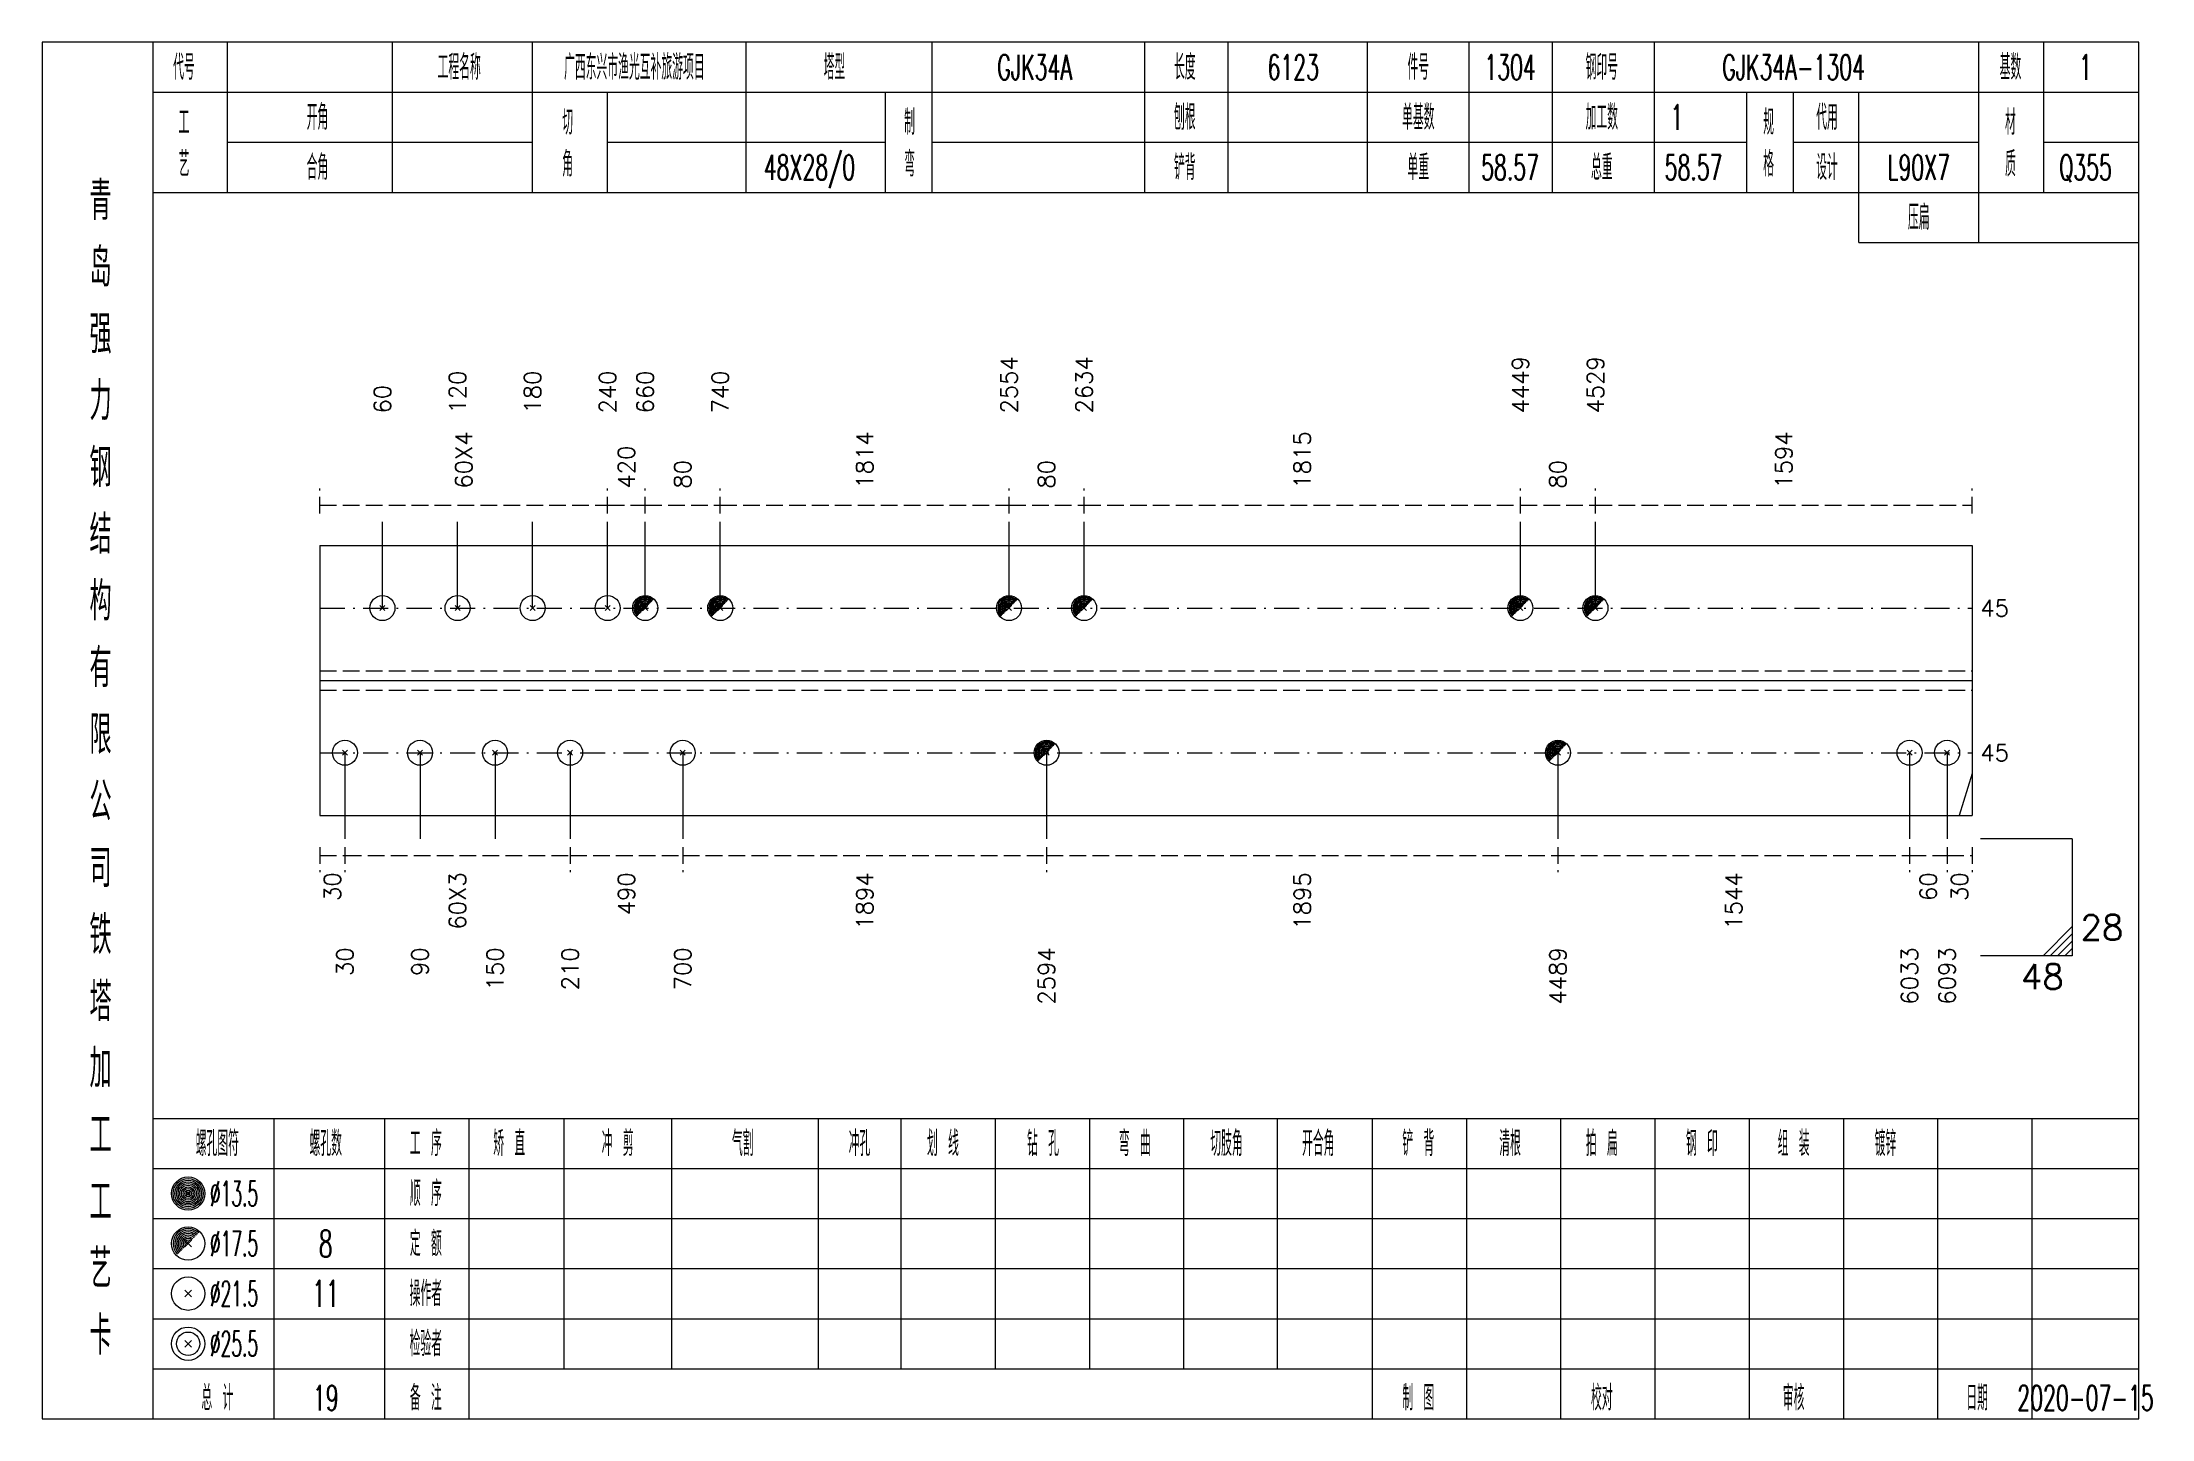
# Model space of a CAD drawing. Extents: x 0 to 2606, y -377 to 6479.
# Drawn here: x 1829.8 to 2082.7, y 875 to 1040 of the extents above; entities that cross this region are included whole.
import ezdxf
from ezdxf.enums import TextEntityAlignment as Align

# ---------------------------------------------------------------- set-up
doc = ezdxf.new("R2010")
doc.units = 0
doc.header["$MEASUREMENT"] = 0
doc.linetypes.add('一点画线', pattern=[5.2, 3, -1, 0.2, -1])
doc.linetypes.add('虚线', pattern=[2.75, 2, -0.75])
doc.layers.get('0').update_dxf_attribs({"linetype": 'CONTINUOUS', "lineweight": 25})
doc.layers.add('1', color=7, linetype='CONTINUOUS', lineweight=25)
doc.layers.add('4', color=7, linetype='CONTINUOUS', lineweight=25)
doc.styles.get("Standard").update_dxf_attribs({"font": 'simplex.shx', "width": 0.7, "height": 3, "bigfont": 'gbhzfs.shx'})

msp = doc.modelspace()

# ---------------------------------------------------------------- texts
at = {"color": 7, "linetype": 'Continuous', "lineweight": 13}
for s, p in [('2554', (1945.73, 995.5)), ('2634', (1954.73, 995.5)), ('4449', (2007.04, 995.5)), ('4529', (2016.04, 995.5)), ('120', (1879.6, 995.5)), ('180', (1888.6, 995.5)), ('240', (1897.6, 995.5)), ('660', (1902.1, 995.5)), ('740', (1911.1, 995.5)), ('60', (1870.6, 995.5))]:
    msp.add_text(s, height=2, rotation=90, dxfattribs=at).set_placement(p, align=Align.MIDDLE_LEFT)
at = {"color": 8, "linetype": 'Continuous', "lineweight": 9}
for s, p in [('60X4', (1880.35, 986.5)), ('1814', (1928.42, 986.5)), ('1815', (1980.89, 986.5)), ('1594', (2038.62, 986.5)), ('420', (1899.85, 986.5)), ('80', (1906.6, 986.5)), ('80', (1950.23, 986.5)), ('80', (2011.54, 986.5))]:
    msp.add_text(s, height=2, rotation=90, dxfattribs=at).set_placement(p, align=Align.MIDDLE_LEFT)
at = {"color": 7, "linetype": 'Continuous', "lineweight": 13}
for p in [(2062.2, 972.17), (2062.2, 954.83)]:
    msp.add_text('45', height=2, dxfattribs=at).set_placement(p, align=Align.MIDDLE_LEFT)
at = {"color": 8, "linetype": 'Continuous', "lineweight": 9}
for s, p in [('30', (1864.6, 940.5)), ('60X3', (1879.6, 940.5)), ('490', (1899.85, 940.5)), ('1894', (1928.42, 940.5)), ('1895', (1980.89, 940.5)), ('1544', (2032.62, 940.5)), ('60', (2055.95, 940.5)), ('30', (2059.7, 940.5))]:
    msp.add_text(s, height=2, rotation=90, dxfattribs=at).set_placement(p, align=Align.MIDDLE_RIGHT)
at = {"color": 7, "linetype": 'Continuous', "lineweight": 13}
msp.add_text('28', height=3, dxfattribs=at).set_placement((2074.2, 931.5), align=Align.BOTTOM_LEFT)
msp.add_text('48', height=3, dxfattribs=at).set_placement((2072.2, 929.5), align=Align.TOP_RIGHT)
at = {"layer": '1', "color": 7, "linetype": 'Continuous', "lineweight": 13}
for s, p in [('30', (1866.1, 931.5)), ('90', (1875.1, 931.5)), ('150', (1884.1, 931.5)), ('210', (1893.1, 931.5)), ('700', (1906.6, 931.5)), ('2594', (1950.23, 931.5)), ('4489', (2011.54, 931.5)), ('6033', (2053.7, 931.5)), ('6093', (2058.2, 931.5))]:
    msp.add_text(s, height=2, rotation=90, dxfattribs=at).set_placement(p, align=Align.MIDDLE_RIGHT)
at = {"layer": '4', "color": 1, "linetype": 'Continuous', "lineweight": 13}
for s, height, width, p in [('代号', 3, 0.6, (1846.8, 1037)), ('工程名称', 3, 0.6, (1879.8, 1037)), ('广西东兴市渔光互补旅游项目', 3, 0.6, (1900.8, 1037)), ('塔型', 3, 0.6, (1924.8, 1037)), ('GJK34A', 3, 0.6, (1948.8, 1037)), ('长度', 3, 0.6, (1966.8, 1037)), ('6123', 3, 0.6, (1979.8, 1037)), ('件号', 3, 0.6, (1994.8, 1037)), ('1304', 3, 0.6, (2005.8, 1037)), ('钢印号', 3, 0.6, (2016.8, 1037)), ('GJK34A-1304', 3, 0.6, (2039.8, 1037)), ('基数', 3, 0.6, (2065.8, 1037)), ('1', 3, 0.6, (2074.8, 1037)), ('开角', 3, 0.6, (1862.8, 1031)), ('切', 3, 0.6, (1892.8, 1030.4)), ('制', 3, 0.6, (1933.8, 1030.4)), ('刨根', 3, 0.6, (1966.8, 1031)), ('单基数', 3, 0.6, (1994.8, 1031)), ('加工数', 3, 0.6, (2016.8, 1031)), ('1', 3, 0.6, (2025.8, 1031)), ('规', 3, 0.6, (2036.8, 1030.4)), ('代用', 3, 0.6, (2043.8, 1031)), ('材', 3, 0.6, (2065.8, 1030.4)), ('工', 3, 0.6, (1846.8, 1030.4)), ('艺', 3, 0.6, (1846.8, 1025.4)), ('角', 3, 0.6, (1892.8, 1025.4)), ('48X28/0', 3, 0.6, (1921.8, 1025)), ('弯', 3, 0.6, (1933.8, 1025.4)), ('格', 3, 0.6, (2036.8, 1025.4)), ('质', 3, 0.6, (2065.8, 1025.4)), ('合角', 3, 0.6, (1862.8, 1025)), ('铲背', 3, 0.6, (1966.8, 1025)), ('单重', 3, 0.6, (1994.8, 1025)), ('58.57', 3, 0.6, (2005.8, 1025)), ('总重', 3, 0.6, (2016.8, 1025)), ('58.57', 3, 0.6, (2027.8, 1025)), ('设计', 3, 0.6, (2043.8, 1025)), ('L90X7', 3, 0.6, (2054.8, 1025)), ('Q355', 3, 0.6, (2074.8, 1025)), ('青', 4.6, 0.8, (1836.8, 1021)), ('压扁', 3, 0.6, (2054.8, 1019)), ('岛', 4.6, 0.8, (1836.8, 1013)), ('强', 4.6, 0.8, (1836.8, 1005)), ('力', 4.6, 0.8, (1836.8, 997)), ('钢', 4.6, 0.8, (1836.8, 989)), ('结', 4.6, 0.8, (1836.8, 981)), ('构', 4.6, 0.8, (1836.8, 973)), ('有', 4.6, 0.8, (1836.8, 965)), ('限', 4.6, 0.8, (1836.8, 957)), ('公', 4.6, 0.8, (1836.8, 949)), ('司', 4.6, 0.8, (1836.8, 941)), ('铁', 4.6, 0.8, (1836.8, 933)), ('塔', 4.6, 0.8, (1836.8, 925)), ('加', 4.6, 0.8, (1836.8, 917)), ('工', 4.6, 0.8, (1836.8, 909)), ('螺孔图符', 3, 0.6, (1850.8, 908)), ('螺孔数', 3, 0.6, (1863.8, 908)), ('工 序', 3, 0.6, (1875.8, 908)), ('矫 直', 3, 0.6, (1885.8, 908)), ('冲 剪', 3, 0.6, (1898.8, 908)), ('气割', 3, 0.6, (1913.8, 908)), ('冲孔', 3, 0.6, (1927.8, 908)), ('划 线', 3, 0.6, (1937.8, 908)), ('钻 孔', 3, 0.6, (1949.8, 908)), ('弯 曲', 3, 0.6, (1960.8, 908)), ('切肢角', 3, 0.6, (1971.8, 908)), ('开合角', 3, 0.6, (1982.8, 908)), ('铲 背', 3, 0.6, (1994.8, 908)), ('清根', 3, 0.6, (2005.8, 908)), ('拍 扁', 3, 0.6, (2016.8, 908)), ('钢 印', 3, 0.6, (2028.8, 908)), ('组 装', 3, 0.6, (2039.8, 908)), ('镀锌', 3, 0.6, (2050.8, 908)), ('工', 4.6, 0.8, (1836.8, 901)), ('%%C13.5', 3, 0.5, (1852.8, 902)), ('顺 序', 3, 0.6, (1875.8, 902)), ('艺', 4.6, 0.8, (1836.8, 893)), ('%%C17.5', 3, 0.5, (1852.8, 896)), ('8', 3.2, 0.6, (1863.8, 896)), ('定 额', 3, 0.6, (1875.8, 896)), ('%%C21.5', 3, 0.5, (1852.8, 890)), ('11', 3.2, 0.6, (1863.8, 890)), ('操作者', 3, 0.6, (1875.8, 890)), ('卡', 4.6, 0.8, (1836.8, 885)), ('%%C25.5', 3, 0.5, (1852.8, 884)), ('检验者', 3, 0.6, (1875.8, 884)), ('总 计', 3, 0.6, (1850.8, 877.5)), ('19', 3, 0.6, (1863.8, 877.5)), ('备 注', 3, 0.6, (1875.8, 877.5)), ('制 图', 3, 0.6, (1994.8, 877.5)), ('校对', 3, 0.6, (2016.8, 877.5)), ('审核', 3, 0.6, (2039.8, 877.5)), ('日期', 3, 0.6, (2061.8, 877.5)), ('2020-07-15', 3, 0.6, (2074.8, 877.5))]:
    msp.add_text(s, height=height, dxfattribs=dict(at, width=width)).set_placement(p, align=Align.MIDDLE_CENTER)

# ---------------------------------------------------------------- linework, layer by layer
at = {"color": 8, "linetype": '虚线', "lineweight": 9}
for p, q in [((1863.1, 983.5), (1863.1, 986.5)), ((1897.6, 983.5), (1897.6, 986.5)), ((1897.6, 983.5), (1897.6, 986.5)), ((1902.1, 983.5), (1902.1, 986.5)), ((1902.1, 983.5), (1902.1, 986.5)), ((1911.1, 983.5), (1911.1, 986.5)), ((1911.1, 983.5), (1911.1, 986.5)), ((1945.73, 983.5), (1945.73, 986.5)), ((1945.73, 983.5), (1945.73, 986.5)), ((1954.73, 983.5), (1954.73, 986.5)), ((1954.73, 983.5), (1954.73, 986.5)), ((2007.04, 983.5), (2007.04, 986.5)), ((2007.04, 983.5), (2007.04, 986.5)), ((2016.04, 983.5), (2016.04, 986.5)), ((2016.04, 983.5), (2016.04, 986.5)), ((2061.2, 983.5), (2061.2, 986.5)), ((1863.1, 984.5), (1897.6, 984.5)), ((1897.6, 984.5), (1902.1, 984.5)), ((1902.1, 984.5), (1911.1, 984.5)), ((1911.1, 984.5), (1945.73, 984.5)), ((1945.73, 984.5), (1954.73, 984.5)), ((1954.73, 984.5), (2007.04, 984.5)), ((2007.04, 984.5), (2016.04, 984.5)), ((2016.04, 984.5), (2061.2, 984.5)), ((1863.1, 943.5), (1863.1, 940.5)), ((1866.1, 943.5), (1866.1, 940.5)), ((1866.1, 943.5), (1866.1, 940.5)), ((1893.1, 943.5), (1893.1, 940.5)), ((1893.1, 943.5), (1893.1, 940.5)), ((1906.6, 943.5), (1906.6, 940.5)), ((1906.6, 943.5), (1906.6, 940.5)), ((1950.23, 943.5), (1950.23, 940.5)), ((1950.23, 943.5), (1950.23, 940.5)), ((2011.54, 943.5), (2011.54, 940.5)), ((2011.54, 943.5), (2011.54, 940.5)), ((2053.7, 943.5), (2053.7, 940.5)), ((2053.7, 943.5), (2053.7, 940.5)), ((2058.2, 943.5), (2058.2, 940.5)), ((2058.2, 943.5), (2058.2, 940.5)), ((2061.2, 943.5), (2061.2, 940.5)), ((1863.1, 942.5), (1866.1, 942.5)), ((1866.1, 942.5), (1893.1, 942.5)), ((1893.1, 942.5), (1906.6, 942.5)), ((1906.6, 942.5), (1950.23, 942.5)), ((1950.23, 942.5), (2011.54, 942.5)), ((2011.54, 942.5), (2053.7, 942.5)), ((2053.7, 942.5), (2058.2, 942.5)), ((2058.2, 942.5), (2061.2, 942.5))]:
    msp.add_line(p, q, dxfattribs=at)
at = {"color": 7, "linetype": 'Continuous', "lineweight": 13}
for p, q in [((1870.6, 972.17), (1870.6, 982.5)), ((1879.6, 972.17), (1879.6, 982.5)), ((1888.6, 972.17), (1888.6, 982.5)), ((1897.6, 972.17), (1897.6, 982.5)), ((1902.1, 972.17), (1902.1, 982.5)), ((1911.1, 972.17), (1911.1, 982.5)), ((1945.73, 972.17), (1945.73, 982.5)), ((1954.73, 972.17), (1954.73, 982.5)), ((2007.04, 972.17), (2007.04, 982.5)), ((2016.04, 972.17), (2016.04, 982.5)), ((1870.3, 971.87), (1870.9, 972.47)), ((1870.9, 971.87), (1870.3, 972.47)), ((1879.3, 971.87), (1879.9, 972.47)), ((1879.9, 971.87), (1879.3, 972.47)), ((1888.3, 971.87), (1888.9, 972.47)), ((1888.9, 971.87), (1888.3, 972.47)), ((1897.3, 971.87), (1897.9, 972.47)), ((1897.9, 971.87), (1897.3, 972.47)), ((1866.1, 954.83), (1866.1, 944.5)), ((1875.1, 954.83), (1875.1, 944.5)), ((1884.1, 954.83), (1884.1, 944.5)), ((1893.1, 954.83), (1893.1, 944.5)), ((1906.6, 954.83), (1906.6, 944.5)), ((1950.23, 954.83), (1950.23, 944.5)), ((2011.54, 954.83), (2011.54, 944.5)), ((2053.7, 954.83), (2053.7, 944.5)), ((2058.2, 954.83), (2058.2, 944.5)), ((2061.2, 952.36), (2059.65, 947.33)), ((2073.2, 944.5), (2062.2, 944.5)), ((2073.2, 944.5), (2073.2, 930.5)), ((2069.7, 930.5), (2073.2, 934)), ((2070.57, 930.5), (2073.2, 933.12)), ((2071.45, 930.5), (2073.2, 932.25)), ((2072.32, 930.5), (2073.2, 931.38)), ((2073.2, 930.5), (2062.2, 930.5))]:
    msp.add_line(p, q, dxfattribs=at)
at = {"color": 7, "linetype": 'Continuous', "lineweight": 18}
for p, q in [((1863.1, 979.67), (1863.1, 947.33)), ((1863.1, 979.67), (2061.2, 979.67)), ((2061.2, 979.67), (2061.2, 947.33)), ((1863.1, 963.5), (2061.2, 963.5))]:
    msp.add_line(p, q, dxfattribs=at)
at = {"color": 3, "linetype": '一点画线', "lineweight": 13}
for p, q in [((1863.1, 972.17), (2061.2, 972.17)), ((1863.1, 954.83), (2061.2, 954.83))]:
    msp.add_line(p, q, dxfattribs=at)
at = {"color": 7, "linetype": 'Continuous', "lineweight": 0}
for p, q in [((1901.8, 971.87), (1902.4, 972.47)), ((1901.8, 972.47), (1902.4, 971.87)), ((1910.8, 971.87), (1911.4, 972.47)), ((1910.8, 972.47), (1911.4, 971.87)), ((1945.43, 971.87), (1946.03, 972.47)), ((1945.43, 972.47), (1946.03, 971.87)), ((1954.43, 971.87), (1955.03, 972.47)), ((1954.43, 972.47), (1955.03, 971.87)), ((2006.74, 971.87), (2007.34, 972.47)), ((2006.74, 972.47), (2007.34, 971.87)), ((2015.74, 971.87), (2016.34, 972.47)), ((2015.74, 972.47), (2016.34, 971.87))]:
    msp.add_line(p, q, dxfattribs=at)
at = {"color": 1, "linetype": '虚线', "lineweight": 18}
for p, q in [((1863.1, 964.67), (2061.2, 964.67)), ((1863.1, 962.33), (2061.2, 962.33))]:
    msp.add_line(p, q, dxfattribs=at)
at = {"color": 7, "linetype": 'Continuous', "lineweight": 13}
for centre in [(1870.6, 972.17), (1879.6, 972.17), (1888.6, 972.17), (1897.6, 972.17), (1902.1, 972.17), (1911.1, 972.17), (1945.73, 972.17), (1954.73, 972.17), (2007.04, 972.17), (2016.04, 972.17)]:
    msp.add_circle(centre, 1.5, dxfattribs=at)
for centre, radius in [((1902.1, 972.17), 1.35), ((1902.1, 972.17), 1.2), ((1902.1, 972.17), 1.05), ((1902.1, 972.17), 0.9), ((1902.1, 972.17), 0.75), ((1902.1, 972.17), 0.6), ((1902.1, 972.17), 0.45), ((1902.1, 972.17), 0.3), ((1902.1, 972.17), 0.15), ((1911.1, 972.17), 1.35), ((1911.1, 972.17), 1.2), ((1911.1, 972.17), 1.05), ((1911.1, 972.17), 0.9), ((1911.1, 972.17), 0.75), ((1911.1, 972.17), 0.6), ((1911.1, 972.17), 0.45), ((1911.1, 972.17), 0.3), ((1911.1, 972.17), 0.15), ((1945.73, 972.17), 1.35), ((1945.73, 972.17), 1.2), ((1945.73, 972.17), 1.05), ((1945.73, 972.17), 0.9), ((1945.73, 972.17), 0.75), ((1945.73, 972.17), 0.6), ((1945.73, 972.17), 0.45), ((1945.73, 972.17), 0.3), ((1945.73, 972.17), 0.15), ((1954.73, 972.17), 1.35), ((1954.73, 972.17), 1.2), ((1954.73, 972.17), 1.05), ((1954.73, 972.17), 0.9), ((1954.73, 972.17), 0.75), ((1954.73, 972.17), 0.6), ((1954.73, 972.17), 0.45), ((1954.73, 972.17), 0.3), ((1954.73, 972.17), 0.15), ((2007.04, 972.17), 1.35), ((2007.04, 972.17), 1.2), ((2007.04, 972.17), 1.05), ((2007.04, 972.17), 0.9), ((2007.04, 972.17), 0.75), ((2007.04, 972.17), 0.6), ((2007.04, 972.17), 0.45), ((2007.04, 972.17), 0.3), ((2007.04, 972.17), 0.15), ((2016.04, 972.17), 1.35), ((2016.04, 972.17), 1.2), ((2016.04, 972.17), 1.05), ((2016.04, 972.17), 0.9), ((2016.04, 972.17), 0.75), ((2016.04, 972.17), 0.6), ((2016.04, 972.17), 0.45), ((2016.04, 972.17), 0.3), ((2016.04, 972.17), 0.15)]:
    msp.add_arc(centre, radius, 45, 225, dxfattribs=at)
at = {"layer": '1', "color": 7, "linetype": 'Continuous', "lineweight": 13}
for p, q in [((1865.8, 954.53), (1866.4, 955.13)), ((1866.4, 954.53), (1865.8, 955.13)), ((1874.8, 954.53), (1875.4, 955.13)), ((1875.4, 954.53), (1874.8, 955.13)), ((1883.8, 954.53), (1884.4, 955.13)), ((1884.4, 954.53), (1883.8, 955.13)), ((1892.8, 954.53), (1893.4, 955.13)), ((1893.4, 954.53), (1892.8, 955.13)), ((1906.3, 954.53), (1906.9, 955.13)), ((1906.9, 954.53), (1906.3, 955.13)), ((2053.4, 954.53), (2054, 955.13)), ((2054, 954.53), (2053.4, 955.13)), ((2057.9, 954.53), (2058.5, 955.13)), ((2058.5, 954.53), (2057.9, 955.13))]:
    msp.add_line(p, q, dxfattribs=at)
at = {"layer": '1', "color": 7, "linetype": 'Continuous', "lineweight": 0}
for p, q in [((1949.93, 954.53), (1950.53, 955.13)), ((1949.93, 955.13), (1950.53, 954.53)), ((2011.24, 954.53), (2011.84, 955.13)), ((2011.24, 955.13), (2011.84, 954.53))]:
    msp.add_line(p, q, dxfattribs=at)
at = {"layer": '1', "color": 7, "linetype": 'Continuous', "lineweight": 18}
msp.add_line((1863.1, 947.33), (2061.2, 947.33), dxfattribs=at)
at = {"layer": '1', "color": 7, "linetype": 'Continuous', "lineweight": 13}
for centre in [(1866.1, 954.83), (1875.1, 954.83), (1884.1, 954.83), (1893.1, 954.83), (1906.6, 954.83), (1950.23, 954.83), (2011.54, 954.83), (2053.7, 954.83), (2058.2, 954.83)]:
    msp.add_circle(centre, 1.5, dxfattribs=at)
for centre, radius in [((1950.23, 954.83), 1.35), ((2011.54, 954.83), 1.35), ((1950.23, 954.83), 1.2), ((1950.23, 954.83), 1.05), ((1950.23, 954.83), 0.9), ((1950.23, 954.83), 0.75), ((1950.23, 954.83), 0.6), ((1950.23, 954.83), 0.45), ((1950.23, 954.83), 0.3), ((1950.23, 954.83), 0.15), ((2011.54, 954.83), 1.2), ((2011.54, 954.83), 1.05), ((2011.54, 954.83), 0.9), ((2011.54, 954.83), 0.75), ((2011.54, 954.83), 0.6), ((2011.54, 954.83), 0.45), ((2011.54, 954.83), 0.3), ((2011.54, 954.83), 0.15)]:
    msp.add_arc(centre, radius, 45, 225, dxfattribs=at)
at = {"layer": '4', "color": 1, "linetype": 'Continuous', "lineweight": 18}
for p, q in [((1843.1, 875), (1843.1, 1040)), ((1852, 1022), (1852, 1040)), ((1871.8, 1022), (1871.8, 1040)), ((1888.6, 1022), (1888.6, 1040)), ((1914.2, 1022), (1914.2, 1040)), ((1936.5, 1022), (1936.5, 1040)), ((1962, 1022), (1962, 1040)), ((1972, 1022), (1972, 1040)), ((1988.7, 1022), (1988.7, 1040)), ((2000.9, 1022), (2000.9, 1040)), ((2010.9, 1022), (2010.9, 1040)), ((2023.1, 1022), (2023.1, 1040)), ((2062, 1016), (2062, 1040)), ((2069.8, 1022), (2069.8, 1040)), ((1843.1, 1034), (2081.2, 1034)), ((1897.6, 1022), (1897.6, 1034)), ((1930.9, 1022), (1930.9, 1034)), ((2034.2, 1022), (2034.2, 1034)), ((2039.8, 1022), (2039.8, 1034)), ((2047.6, 1016), (2047.6, 1034)), ((1852, 1028), (1888.6, 1028)), ((1897.6, 1028), (1930.9, 1028)), ((1936.5, 1028), (2034.2, 1028)), ((2039.8, 1028), (2062, 1028)), ((2069.8, 1028), (2081.2, 1028)), ((1843.1, 1022), (2081.2, 1022)), ((2047.6, 1016), (2081.2, 1016)), ((1843.1, 911), (2081.2, 911)), ((1857.6, 875), (1857.6, 911)), ((1870.9, 875), (1870.9, 911)), ((1881, 875), (1881, 911)), ((1892.4, 881), (1892.4, 911)), ((1905.3, 881), (1905.3, 911)), ((1922.9, 881), (1922.9, 911)), ((1932.8, 881), (1932.8, 911)), ((1944.1, 881), (1944.1, 911)), ((1955.4, 881), (1955.4, 911)), ((1966.7, 881), (1966.7, 911)), ((1977.9, 881), (1977.9, 911)), ((1989.3, 881), (1989.3, 911)), ((2000.6, 881), (2000.6, 911)), ((2011.9, 881), (2011.9, 911)), ((2023.2, 881), (2023.2, 911)), ((2034.5, 881), (2034.5, 911)), ((2045.8, 881), (2045.8, 911)), ((2057.1, 881), (2057.1, 911)), ((2068.4, 881), (2068.4, 911)), ((1843.1, 905), (2081.2, 905)), ((1843.1, 899), (2081.2, 899)), ((1843.1, 893), (2081.2, 893)), ((1843.1, 887), (2081.2, 887)), ((1843.1, 881), (2081.2, 881)), ((1989.3, 875), (1989.3, 881)), ((2000.6, 875), (2000.6, 881)), ((2011.9, 875), (2011.9, 881)), ((2023.2, 875), (2023.2, 881)), ((2034.5, 875), (2034.5, 881)), ((2045.8, 875), (2045.8, 881)), ((2057.1, 875), (2057.1, 881)), ((2068.4, 875), (2068.4, 881))]:
    msp.add_line(p, q, dxfattribs=at)
at = {"layer": '4', "color": 7, "linetype": 'Continuous', "lineweight": 13}
for p, q in [((1847.1, 901.8), (1847.5, 902.2)), ((1847.5, 901.8), (1847.1, 902.2)), ((1846.9, 889.6), (1847.7, 890.4)), ((1847.7, 889.6), (1846.9, 890.4)), ((1846.9, 883.6), (1847.7, 884.4)), ((1847.7, 883.6), (1846.9, 884.4))]:
    msp.add_line(p, q, dxfattribs=at)
at = {"layer": '4', "color": 7, "linetype": 'Continuous', "lineweight": 0}
for p, q in [((1846.9, 895.6), (1847.7, 896.4)), ((1846.9, 896.4), (1847.7, 895.6))]:
    msp.add_line(p, q, dxfattribs=at)
at = {"layer": '4', "color": 1, "linetype": 'Continuous', "lineweight": 18}
msp.add_lwpolyline([(1829.8, 1040), (1829.8, 875), (2081.2, 875), (2081.2, 1040)], close=True, dxfattribs=at)
at = {"layer": '4', "color": 7, "linetype": 'Continuous', "lineweight": 13}
for centre, radius in [((1847.3, 902), 2), ((1847.3, 902), 1.8), ((1847.3, 902), 1.6), ((1847.3, 902), 1.4), ((1847.3, 902), 1.2), ((1847.3, 902), 1), ((1847.3, 902), 0.8), ((1847.3, 902), 0.6), ((1847.3, 902), 0.4), ((1847.3, 902), 0.2), ((1847.3, 896), 2), ((1847.3, 890), 2), ((1847.3, 884), 2), ((1847.3, 884), 1.4)]:
    msp.add_circle(centre, radius, dxfattribs=at)
for radius in [1.8, 1.6, 1.4, 1.2, 1, 0.8, 0.6, 0.4, 0.2]:
    msp.add_arc((1847.3, 896), radius, 45, 225, dxfattribs=at)

msp.set_redraw_order([(e.dxf.handle, doc.entitydb.next_handle()) for e in msp.query("TEXT MTEXT ATTDEF DIMENSION ARC_DIMENSION")])  # texts and dimensions are drawn at this point

doc.saveas('drawing.dxf')
